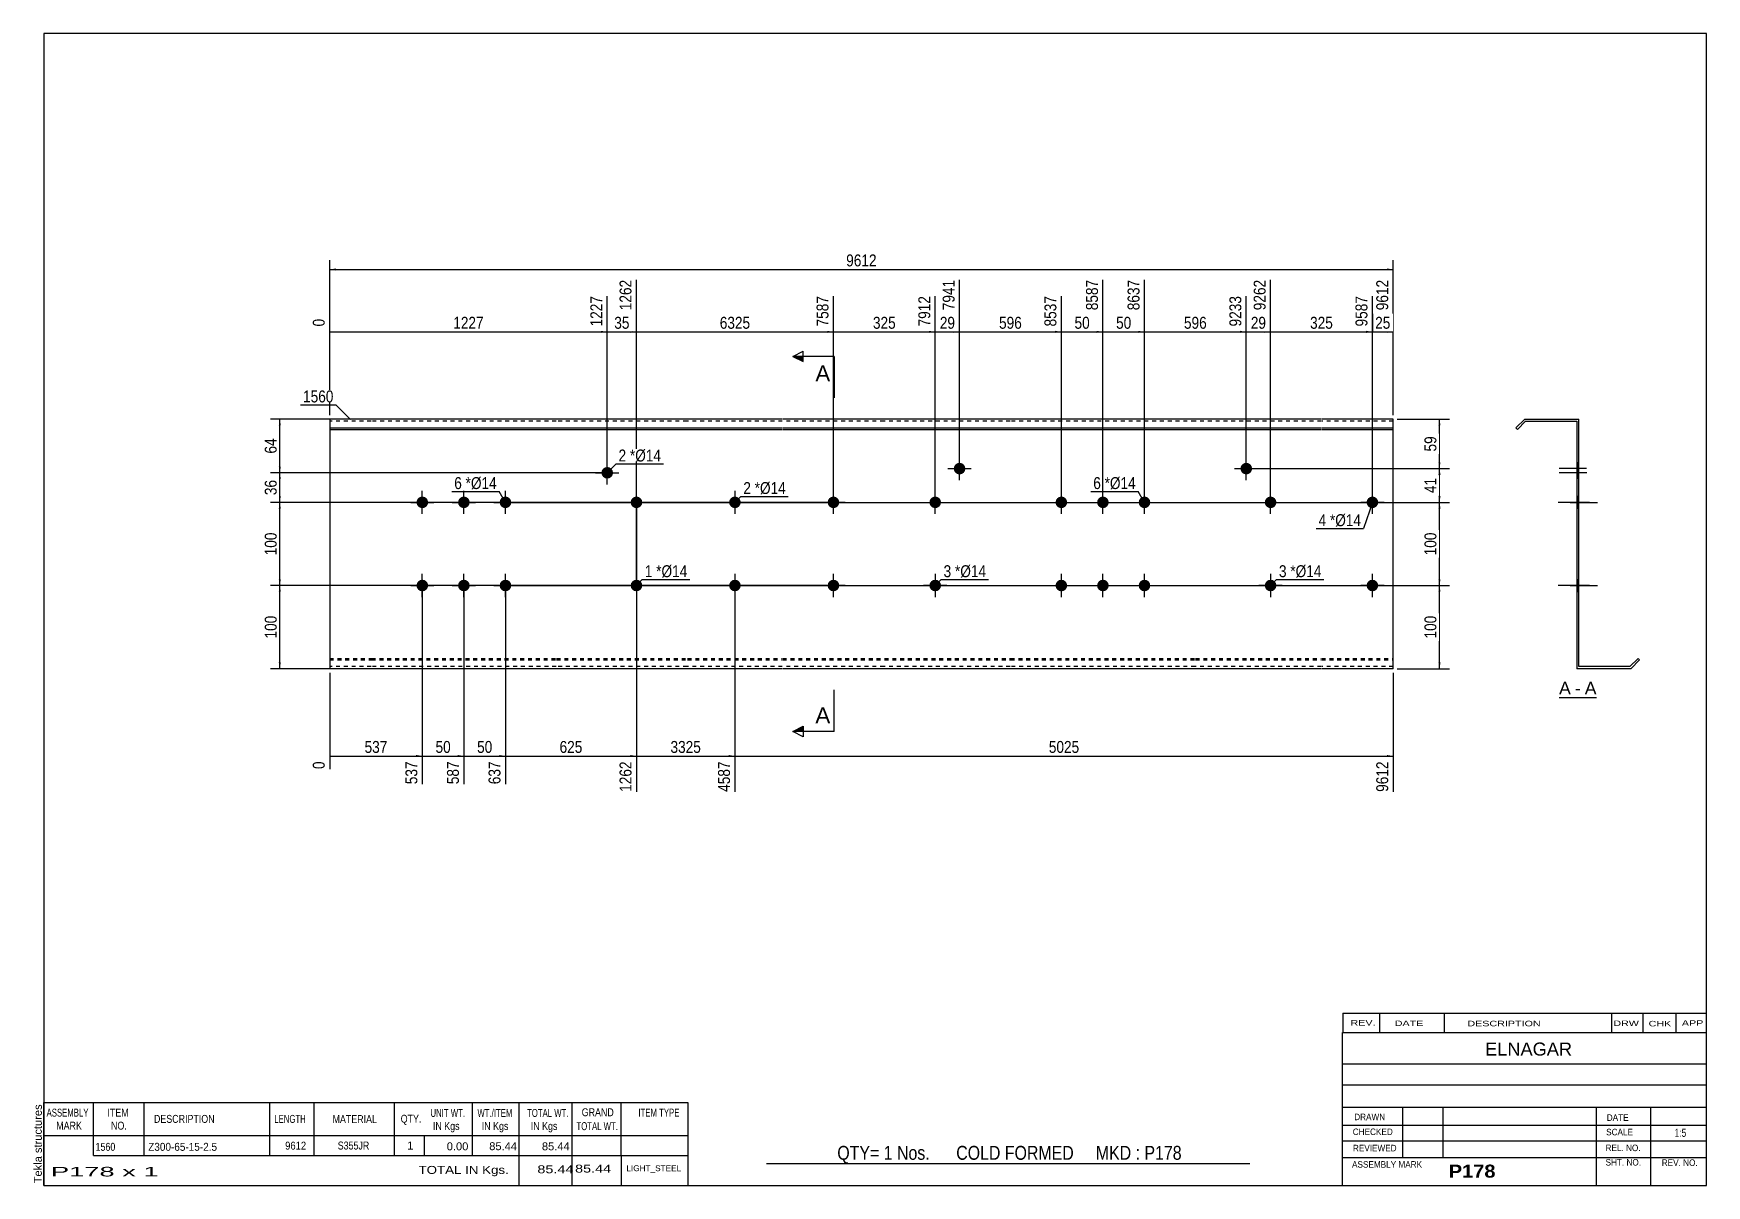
# Model space of a CAD drawing. Header units: millimetres. Extents: x -71 to 331, y -154 to 123.
import ezdxf

# ---------------------------------------------------------------- set-up
doc = ezdxf.new("R2010")
doc.units = ezdxf.units.MM
doc.linetypes.add('DXK_LINE_DOT1', pattern=[1.8814, 0.9407, -0.9407])
doc.styles.add('Arial', font='ARIAL.TTF', dxfattribs={"height": 0.2})
doc.styles.add('Arial Bold', font='ARIALBD.TTF', dxfattribs={"height": 0.2})
doc.styles.add('Arial Narrow', font='ARIALN.TTF', dxfattribs={"height": 0.2})

# ---------------------------------------------------------------- blocks, each defined once
blk = doc.blocks.new('Unknown-627192289-2024')
at = {"color": 5, "linetype": 'Continuous'}
for p, q in [((331.25, 122.75), (-68.75, 122.75)), ((-68.75, 122.75), (-68.75, -154.25)), ((331.25, -154.25), (331.25, 122.75)), ((-68.75, -154.25), (331.25, -154.25))]:
    blk.add_line(p, q, dxfattribs=at)
at = {"color": 174, "linetype": 'Continuous', "style": 'Arial'}
blk.add_text('Tekla structures', height=1.9102, rotation=90, dxfattribs=at).set_placement((-69.25, -153.75))
blk = doc.blocks.new('Unknown-627192289-12 - 1239')
at = {"color": 7, "linetype": 'Continuous'}
blk.add_line((295.76, -36.95), (304.79, -36.95), dxfattribs=at)
at = {"color": 0, "linetype": 'Continuous'}
blk.add_wipeout([(298.6, -36.2), (298.6, -33), (295.76, -33), (295.76, -36.2)], dxfattribs=at)
blk.add_wipeout([(300.98, -36.2), (300.98, -33), (299.56, -33), (299.56, -36.2)], dxfattribs=at)
at = {"color": 96, "linetype": 'Continuous', "style": 'Arial'}
blk.add_text('A', height=3.06, dxfattribs=at).set_placement((295.76, -36.2))
at = {"color": 0, "linetype": 'Continuous'}
blk.add_wipeout([(304.79, -36.2), (304.79, -33), (301.94, -33), (301.94, -36.2)], dxfattribs=at)
at = {"color": 96, "linetype": 'Continuous', "style": 'Arial'}
for s, p in [('-', (299.56, -36.2)), ('A', (301.94, -36.2))]:
    blk.add_text(s, height=3.06, dxfattribs=at).set_placement(p)
blk = doc.blocks.new('Bolt-627192289-1223 - 1203')
at = {"linetype": 'Continuous'}
blk.add_hatch(color=3, dxfattribs=at).paths.add_polyline_path([(219.12, 18.11, -1), (221.92, 18.11, -1)])
at = {"color": 3, "linetype": 'Continuous'}
for p, q in [((220.52, 15.31), (220.52, 20.91)), ((217.72, 18.11), (223.32, 18.11))]:
    blk.add_line(p, q, dxfattribs=at)
blk = doc.blocks.new('Part-627192289-1218 - 1203')
at = {"color": 2, "linetype": 'Continuous'}
for p, q in [((0, 30), (0, -30)), ((10, 30), (0, 30)), ((54.49, 30), (10.1, 30)), ((86, 30), (54.59, 30)), ((108.9, 30), (86.1, 30)), ((133.39, 30), (109, 30)), ((163.73, 30), (133.49, 30)), ((208.22, 30), (163.83, 30)), ((238.56, 30), (208.32, 30)), ((255.86, 30), (238.66, 30)), ((255.86, 27.88), (255.86, 30)), ((0, 27.88), (10, 27.88)), ((0, 27.53), (10, 27.53)), ((10.1, 27.88), (54.49, 27.88)), ((10.1, 27.53), (54.49, 27.53)), ((54.59, 27.88), (86, 27.88)), ((54.59, 27.53), (86, 27.53)), ((86.1, 27.88), (108.9, 27.88)), ((86.1, 27.53), (108.9, 27.53)), ((109, 27.88), (133.39, 27.88)), ((109, 27.53), (133.39, 27.53)), ((133.49, 27.88), (163.73, 27.88)), ((133.49, 27.53), (163.73, 27.53)), ((163.83, 27.88), (208.22, 27.88)), ((163.83, 27.53), (208.22, 27.53)), ((208.32, 27.88), (238.56, 27.88)), ((208.32, 27.53), (238.56, 27.53)), ((238.66, 27.88), (255.86, 27.88)), ((238.66, 27.53), (255.86, 27.53)), ((255.86, -30), (255.86, 27.88)), ((10, -30), (0, -30)), ((54.49, -30), (10.1, -30)), ((86, -30), (54.59, -30)), ((108.9, -30), (86.1, -30)), ((133.39, -30), (109, -30)), ((163.73, -30), (133.49, -30)), ((208.22, -30), (163.83, -30)), ((238.56, -30), (208.32, -30)), ((255.86, -30), (238.66, -30))]:
    blk.add_line(p, q, dxfattribs=at)
at = {"color": 7, "linetype": 'DXK_LINE_DOT1'}
for p, q in [((10, 29.5), (0, 29.5)), ((54.49, 29.5), (10.1, 29.5)), ((86, 29.5), (54.59, 29.5)), ((108.9, 29.5), (86.1, 29.5)), ((133.39, 29.5), (109, 29.5)), ((163.73, 29.5), (133.49, 29.5)), ((208.22, 29.5), (163.83, 29.5)), ((238.56, 29.5), (208.32, 29.5)), ((255.86, 29.5), (238.66, 29.5)), ((0, -27.53), (10, -27.53)), ((0, -27.88), (10, -27.88)), ((10.1, -27.53), (54.49, -27.53)), ((10.1, -27.88), (54.49, -27.88)), ((54.59, -27.53), (86, -27.53)), ((54.59, -27.88), (86, -27.88)), ((86.1, -27.53), (108.9, -27.53)), ((86.1, -27.88), (108.9, -27.88)), ((109, -27.53), (133.39, -27.53)), ((109, -27.88), (133.39, -27.88)), ((133.49, -27.53), (163.73, -27.53)), ((133.49, -27.88), (163.73, -27.88)), ((163.83, -27.53), (208.22, -27.53)), ((163.83, -27.88), (208.22, -27.88)), ((208.32, -27.53), (238.56, -27.53)), ((208.32, -27.88), (238.56, -27.88)), ((238.66, -27.53), (255.86, -27.53)), ((238.66, -27.88), (255.86, -27.88)), ((10, -29.5), (0, -29.5)), ((54.49, -29.5), (10.1, -29.5)), ((86, -29.5), (54.59, -29.5)), ((108.9, -29.5), (86.1, -29.5)), ((133.39, -29.5), (109, -29.5)), ((163.73, -29.5), (133.49, -29.5)), ((208.22, -29.5), (163.83, -29.5)), ((238.56, -29.5), (208.32, -29.5)), ((255.86, -29.5), (238.66, -29.5))]:
    blk.add_line(p, q, dxfattribs=at)
blk = doc.blocks.new('Bolt-627192289-1219 - 1203')
at = {"linetype": 'Continuous'}
for points in [[(20.89, 10, -1), (23.69, 10, -1)], [(30.89, 10, -1), (33.69, 10, -1)], [(40.89, 10, -1), (43.69, 10, -1)], [(20.89, -10, -1), (23.69, -10, -1)], [(30.89, -10, -1), (33.69, -10, -1)], [(40.89, -10, -1), (43.69, -10, -1)]]:
    blk.add_hatch(color=3, dxfattribs=at).paths.add_polyline_path(points)
at = {"color": 3, "linetype": 'Continuous'}
for p, q in [((22.29, 7.2), (22.29, 12.8)), ((32.29, 7.2), (32.29, 12.8)), ((42.29, 7.2), (42.29, 12.8)), ((19.49, 10), (25.09, 10)), ((29.49, 10), (35.09, 10)), ((39.49, 10), (45.09, 10)), ((22.29, -12.8), (22.29, -7.2)), ((32.29, -12.8), (32.29, -7.2)), ((42.29, -12.8), (42.29, -7.2)), ((19.49, -10), (25.09, -10)), ((29.49, -10), (35.09, -10)), ((39.49, -10), (45.09, -10))]:
    blk.add_line(p, q, dxfattribs=at)
blk = doc.blocks.new('Bolt-627192289-1220 - 1203')
at = {"linetype": 'Continuous'}
blk.add_hatch(color=3, dxfattribs=at).paths.add_polyline_path([(65.38, 17.11, -1), (68.18, 17.11, -1)])
at = {"color": 3, "linetype": 'Continuous'}
for p, q in [((63.98, 17.11), (69.58, 17.11)), ((66.78, 14.31), (66.78, 19.91))]:
    blk.add_line(p, q, dxfattribs=at)
blk = doc.blocks.new('Bolt-627192289-1221 - 1203')
at = {"linetype": 'Continuous'}
blk.add_hatch(color=3, dxfattribs=at).paths.add_polyline_path([(147.09, -10, -1), (144.29, -10, -1)])
at = {"color": 3, "linetype": 'Continuous'}
for p, q in [((145.69, -7.2), (145.69, -12.8)), ((148.49, -10), (142.89, -10))]:
    blk.add_line(p, q, dxfattribs=at)
blk = doc.blocks.new('Bolt-627192289-1222 - 1203')
at = {"linetype": 'Continuous'}
for points in [[(174.63, 10, -1), (177.43, 10, -1)], [(184.63, 10, -1), (187.43, 10, -1)], [(194.63, 10, -1), (197.43, 10, -1)], [(174.63, -10, -1), (177.43, -10, -1)], [(184.63, -10, -1), (187.43, -10, -1)], [(194.63, -10, -1), (197.43, -10, -1)]]:
    blk.add_hatch(color=3, dxfattribs=at).paths.add_polyline_path(points)
at = {"color": 3, "linetype": 'Continuous'}
for p, q in [((176.03, 7.2), (176.03, 12.8)), ((186.03, 7.2), (186.03, 12.8)), ((196.03, 7.2), (196.03, 12.8)), ((173.23, 10), (178.83, 10)), ((183.23, 10), (188.83, 10)), ((193.23, 10), (198.83, 10)), ((176.03, -12.8), (176.03, -7.2)), ((186.03, -12.8), (186.03, -7.2)), ((196.03, -12.8), (196.03, -7.2)), ((173.23, -10), (178.83, -10)), ((183.23, -10), (188.83, -10)), ((193.23, -10), (198.83, -10))]:
    blk.add_line(p, q, dxfattribs=at)
blk = doc.blocks.new('Bolt-627192289-1224 - 1203')
at = {"linetype": 'Continuous'}
blk.add_hatch(color=3, dxfattribs=at).paths.add_polyline_path([(144.29, 10, -1), (147.09, 10, -1)])
at = {"color": 3, "linetype": 'Continuous'}
for p, q in [((145.69, 7.2), (145.69, 12.8)), ((142.89, 10), (148.49, 10))]:
    blk.add_line(p, q, dxfattribs=at)
blk = doc.blocks.new('Bolt-627192289-1225 - 1203')
at = {"linetype": 'Continuous'}
for points in [[(98.9, 10, -1), (96.1, 10, -1)], [(98.9, -10, -1), (96.1, -10, -1)]]:
    blk.add_hatch(color=3, dxfattribs=at).paths.add_polyline_path(points)
at = {"color": 3, "linetype": 'Continuous'}
for p, q in [((97.5, 12.8), (97.5, 7.2)), ((100.3, 10), (94.7, 10)), ((97.5, -7.2), (97.5, -12.8)), ((100.3, -10), (94.7, -10))]:
    blk.add_line(p, q, dxfattribs=at)
blk = doc.blocks.new('Bolt-627192289-1226 - 1203')
at = {"linetype": 'Continuous'}
blk.add_hatch(color=3, dxfattribs=at).paths.add_polyline_path([(150.14, 18.11, -1), (152.94, 18.11, -1)])
at = {"color": 3, "linetype": 'Continuous'}
for p, q in [((151.54, 15.31), (151.54, 20.91)), ((148.74, 18.11), (154.34, 18.11))]:
    blk.add_line(p, q, dxfattribs=at)
blk = doc.blocks.new('Bolt-627192289-1227 - 1203')
at = {"linetype": 'Continuous'}
blk.add_hatch(color=3, dxfattribs=at).paths.add_polyline_path([(224.97, 10, -1), (227.77, 10, -1)])
at = {"color": 3, "linetype": 'Continuous'}
for p, q in [((226.37, 7.2), (226.37, 12.8)), ((223.57, 10), (229.17, 10))]:
    blk.add_line(p, q, dxfattribs=at)
blk = doc.blocks.new('Bolt-627192289-1228 - 1203')
at = {"linetype": 'Continuous'}
blk.add_hatch(color=3, dxfattribs=at).paths.add_polyline_path([(227.77, -10, -1), (224.97, -10, -1)])
at = {"color": 3, "linetype": 'Continuous'}
for p, q in [((226.37, -7.2), (226.37, -12.8)), ((229.17, -10), (223.57, -10))]:
    blk.add_line(p, q, dxfattribs=at)
blk = doc.blocks.new('Bolt-627192289-1229 - 1203')
at = {"linetype": 'Continuous'}
for points in [[(119.8, 10, -1), (122.6, 10, -1)], [(249.46, 10, -1), (252.26, 10, -1)]]:
    blk.add_hatch(color=3, dxfattribs=at).paths.add_polyline_path(points)
at = {"color": 3, "linetype": 'Continuous'}
for p, q in [((121.2, 7.2), (121.2, 12.8)), ((250.86, 7.2), (250.86, 12.8)), ((124, 10), (118.4, 10)), ((253.66, 10), (248.06, 10))]:
    blk.add_line(p, q, dxfattribs=at)
blk = doc.blocks.new('Bolt-627192289-1230 - 1203')
at = {"linetype": 'Continuous'}
for points in [[(119.8, -10, -1), (122.6, -10, -1)], [(249.46, -10, -1), (252.26, -10, -1)]]:
    blk.add_hatch(color=3, dxfattribs=at).paths.add_polyline_path(points)
at = {"color": 3, "linetype": 'Continuous'}
for p, q in [((121.2, -12.8), (121.2, -7.2)), ((250.86, -12.8), (250.86, -7.2)), ((124, -10), (118.4, -10)), ((253.66, -10), (248.06, -10))]:
    blk.add_line(p, q, dxfattribs=at)
blk = doc.blocks.new('Bolt-627192289-1231 - 1203')
at = {"linetype": 'Continuous'}
blk.add_hatch(color=3, dxfattribs=at).paths.add_polyline_path([(72.41, 10, -1), (75.21, 10, -1)])
at = {"color": 3, "linetype": 'Continuous'}
for p, q in [((73.81, 7.2), (73.81, 12.8)), ((71.01, 10), (76.61, 10))]:
    blk.add_line(p, q, dxfattribs=at)
blk = doc.blocks.new('Bolt-627192289-1232 - 1203')
at = {"linetype": 'Continuous'}
blk.add_hatch(color=3, dxfattribs=at).paths.add_polyline_path([(75.21, -10, -1), (72.41, -10, -1)])
at = {"color": 3, "linetype": 'Continuous'}
for p, q in [((73.81, -7.2), (73.81, -12.8)), ((76.61, -10), (71.01, -10))]:
    blk.add_line(p, q, dxfattribs=at)
blk = doc.blocks.new('Part-627192289-1241 - 1239')
at = {"color": 2, "linetype": 'Continuous'}
for p, q in [((287.52, 30), (285.4, 27.88)), ((287.73, 29.5), (285.75, 27.53)), ((287.52, 30), (300.52, 30)), ((287.73, 29.5), (300.02, 29.5)), ((300.02, 29.5), (300.02, -30)), ((300.52, -29.5), (300.52, 30)), ((285.4, 27.88), (285.75, 27.53)), ((312.81, -29.5), (314.79, -27.53)), ((313.02, -30), (315.14, -27.88)), ((315.14, -27.88), (314.79, -27.53)), ((313.02, -30), (300.02, -30)), ((312.81, -29.5), (300.52, -29.5))]:
    blk.add_line(p, q, dxfattribs=at)
blk = doc.blocks.new('Bolt-627192289-1242 - 1239')
at = {"linetype": 'Continuous'}
for points in [[(300.02, 11.4), (300.02, 8.6), (300.52, 8.6), (300.52, 11.4)], [(300.02, 11.4), (300.02, 8.6), (300.52, 8.6), (300.52, 11.4)], [(300.02, 11.4), (300.02, 8.6), (300.52, 8.6), (300.52, 11.4)], [(300.02, -8.6), (300.02, -11.4), (300.52, -11.4), (300.52, -8.6)], [(300.02, -8.6), (300.02, -11.4), (300.52, -11.4), (300.52, -8.6)], [(300.02, -8.6), (300.02, -11.4), (300.52, -11.4), (300.52, -8.6)]]:
    blk.add_hatch(color=3, dxfattribs=at).paths.add_polyline_path(points)
at = {"color": 3, "linetype": 'Continuous'}
for p, q in [((303.12, 10), (295.52, 10)), ((303.12, 10), (295.52, 10)), ((303.12, 10), (295.52, 10)), ((300.52, 11.4), (300.02, 11.4)), ((300.52, 11.4), (300.02, 11.4)), ((300.52, 11.4), (300.02, 11.4)), ((300.52, 8.6), (300.02, 8.6)), ((300.52, 8.6), (300.02, 8.6)), ((300.52, 8.6), (300.02, 8.6)), ((303.12, -10), (295.52, -10)), ((303.12, -10), (295.52, -10)), ((303.12, -10), (295.52, -10)), ((300.52, -8.6), (300.02, -8.6)), ((300.52, -8.6), (300.02, -8.6)), ((300.52, -8.6), (300.02, -8.6)), ((300.52, -11.4), (300.02, -11.4)), ((300.52, -11.4), (300.02, -11.4)), ((300.52, -11.4), (300.02, -11.4))]:
    blk.add_line(p, q, dxfattribs=at)
blk = doc.blocks.new('Bolt-627192289-1243 - 1239')
at = {"linetype": 'Continuous'}
blk.add_hatch(color=3, dxfattribs=at).paths.add_polyline_path([(300.02, 18.51), (300.02, 15.71), (300.52, 15.71), (300.52, 18.51)])
at = {"color": 3, "linetype": 'Continuous'}
for p, q in [((302.42, 17.11), (295.82, 17.11)), ((300.52, 18.51), (300.02, 18.51)), ((300.52, 15.71), (300.02, 15.71))]:
    blk.add_line(p, q, dxfattribs=at)
blk = doc.blocks.new('Bolt-627192289-1244 - 1239')
at = {"linetype": 'Continuous'}
blk.add_hatch(color=3, dxfattribs=at).paths.add_polyline_path([(300.52, -11.4), (300.52, -8.6), (300.02, -8.6), (300.02, -11.4)])
at = {"color": 3, "linetype": 'Continuous'}
for p, q in [((300.52, -8.6), (300.02, -8.6)), ((302.12, -10), (300.02, -10)), ((300.52, -11.4), (300.02, -11.4))]:
    blk.add_line(p, q, dxfattribs=at)
blk = doc.blocks.new('Bolt-627192289-1245 - 1239')
at = {"linetype": 'Continuous'}
for points in [[(300.02, 11.4), (300.02, 8.6), (300.52, 8.6), (300.52, 11.4)], [(300.02, 11.4), (300.02, 8.6), (300.52, 8.6), (300.52, 11.4)], [(300.02, 11.4), (300.02, 8.6), (300.52, 8.6), (300.52, 11.4)], [(300.02, -8.6), (300.02, -11.4), (300.52, -11.4), (300.52, -8.6)], [(300.02, -8.6), (300.02, -11.4), (300.52, -11.4), (300.52, -8.6)], [(300.02, -8.6), (300.02, -11.4), (300.52, -11.4), (300.52, -8.6)]]:
    blk.add_hatch(color=3, dxfattribs=at).paths.add_polyline_path(points)
at = {"color": 3, "linetype": 'Continuous'}
for p, q in [((303.12, 10), (295.52, 10)), ((303.12, 10), (295.52, 10)), ((303.12, 10), (295.52, 10)), ((300.52, 11.4), (300.02, 11.4)), ((300.52, 11.4), (300.02, 11.4)), ((300.52, 11.4), (300.02, 11.4)), ((300.52, 8.6), (300.02, 8.6)), ((300.52, 8.6), (300.02, 8.6)), ((300.52, 8.6), (300.02, 8.6)), ((303.12, -10), (295.52, -10)), ((303.12, -10), (295.52, -10)), ((303.12, -10), (295.52, -10)), ((300.52, -8.6), (300.02, -8.6)), ((300.52, -8.6), (300.02, -8.6)), ((300.52, -8.6), (300.02, -8.6)), ((300.52, -11.4), (300.02, -11.4)), ((300.52, -11.4), (300.02, -11.4)), ((300.52, -11.4), (300.02, -11.4))]:
    blk.add_line(p, q, dxfattribs=at)
blk = doc.blocks.new('Bolt-627192289-1246 - 1239')
at = {"linetype": 'Continuous'}
blk.add_hatch(color=3, dxfattribs=at).paths.add_polyline_path([(300.02, 19.51), (300.02, 16.71), (300.52, 16.71), (300.52, 19.51)])
at = {"color": 3, "linetype": 'Continuous'}
for p, q in [((302.37, 18.11), (295.77, 18.11)), ((300.52, 19.51), (300.02, 19.51)), ((300.52, 16.71), (300.02, 16.71))]:
    blk.add_line(p, q, dxfattribs=at)
blk = doc.blocks.new('Bolt-627192289-1247 - 1239')
at = {"linetype": 'Continuous'}
blk.add_hatch(color=3, dxfattribs=at).paths.add_polyline_path([(300.02, 11.4), (300.02, 8.6), (300.52, 8.6), (300.52, 11.4)])
at = {"color": 3, "linetype": 'Continuous'}
for p, q in [((302.37, 10), (295.77, 10)), ((300.52, 11.4), (300.02, 11.4)), ((300.52, 8.6), (300.02, 8.6))]:
    blk.add_line(p, q, dxfattribs=at)
blk = doc.blocks.new('Bolt-627192289-1248 - 1239')
at = {"linetype": 'Continuous'}
for points in [[(300.52, 8.6), (300.52, 11.4), (300.02, 11.4), (300.02, 8.6)], [(300.52, -11.4), (300.52, -8.6), (300.02, -8.6), (300.02, -11.4)]]:
    blk.add_hatch(color=3, dxfattribs=at).paths.add_polyline_path(points)
at = {"color": 3, "linetype": 'Continuous'}
for p, q in [((300.52, 10), (296.02, 10)), ((300.52, 11.4), (300.02, 11.4)), ((300.52, 8.6), (300.02, 8.6)), ((300.52, -10), (296.02, -10)), ((300.52, -8.6), (300.02, -8.6)), ((300.52, -11.4), (300.02, -11.4))]:
    blk.add_line(p, q, dxfattribs=at)
blk = doc.blocks.new('Bolt-627192289-1249 - 1239')
at = {"linetype": 'Continuous'}
blk.add_hatch(color=3, dxfattribs=at).paths.add_polyline_path([(300.02, 19.51), (300.02, 16.71), (300.52, 16.71), (300.52, 19.51)])
at = {"color": 3, "linetype": 'Continuous'}
for p, q in [((302.37, 18.11), (295.77, 18.11)), ((300.52, 19.51), (300.02, 19.51)), ((300.52, 16.71), (300.02, 16.71))]:
    blk.add_line(p, q, dxfattribs=at)
blk = doc.blocks.new('Bolt-627192289-1250 - 1239')
at = {"linetype": 'Continuous'}
blk.add_hatch(color=3, dxfattribs=at).paths.add_polyline_path([(300.02, 11.4), (300.02, 8.6), (300.52, 8.6), (300.52, 11.4)])
at = {"color": 3, "linetype": 'Continuous'}
for p, q in [((302.37, 10), (295.77, 10)), ((300.52, 11.4), (300.02, 11.4)), ((300.52, 8.6), (300.02, 8.6))]:
    blk.add_line(p, q, dxfattribs=at)
blk = doc.blocks.new('Bolt-627192289-1251 - 1239')
at = {"linetype": 'Continuous'}
blk.add_hatch(color=3, dxfattribs=at).paths.add_polyline_path([(300.52, -11.4), (300.52, -8.6), (300.02, -8.6), (300.02, -11.4)])
at = {"color": 3, "linetype": 'Continuous'}
for p, q in [((300.52, -8.6), (300.02, -8.6)), ((302.12, -10), (300.02, -10)), ((300.52, -11.4), (300.02, -11.4))]:
    blk.add_line(p, q, dxfattribs=at)
blk = doc.blocks.new('Bolt-627192289-1252 - 1239')
at = {"linetype": 'Continuous'}
blk.add_hatch(color=3, dxfattribs=at).paths.add_polyline_path([(300.02, 11.4), (300.02, 8.6), (300.52, 8.6), (300.52, 11.4)])
blk.add_hatch(color=3, dxfattribs=at).paths.add_polyline_path([(300.02, 11.4), (300.02, 8.6), (300.52, 8.6), (300.52, 11.4)])
at = {"color": 3, "linetype": 'Continuous'}
for p, q in [((298.42, 10), (305.02, 10)), ((298.42, 10), (305.02, 10)), ((300.02, 11.4), (300.52, 11.4)), ((300.02, 11.4), (300.52, 11.4)), ((300.02, 8.6), (300.52, 8.6)), ((300.02, 8.6), (300.52, 8.6))]:
    blk.add_line(p, q, dxfattribs=at)
blk = doc.blocks.new('Bolt-627192289-1253 - 1239')
at = {"linetype": 'Continuous'}
blk.add_hatch(color=3, dxfattribs=at).paths.add_polyline_path([(300.02, -8.6), (300.02, -11.4), (300.52, -11.4), (300.52, -8.6)])
blk.add_hatch(color=3, dxfattribs=at).paths.add_polyline_path([(300.02, -8.6), (300.02, -11.4), (300.52, -11.4), (300.52, -8.6)])
at = {"color": 3, "linetype": 'Continuous'}
for p, q in [((298.42, -10), (305.02, -10)), ((298.42, -10), (305.02, -10)), ((300.02, -8.6), (300.52, -8.6)), ((300.02, -8.6), (300.52, -8.6)), ((300.02, -11.4), (300.52, -11.4)), ((300.02, -11.4), (300.52, -11.4))]:
    blk.add_line(p, q, dxfattribs=at)
blk = doc.blocks.new('Bolt-627192289-1254 - 1239')
at = {"linetype": 'Continuous'}
blk.add_hatch(color=3, dxfattribs=at).paths.add_polyline_path([(300.02, 11.4), (300.02, 8.6), (300.52, 8.6), (300.52, 11.4)])
at = {"color": 3, "linetype": 'Continuous'}
for p, q in [((302.42, 10), (295.82, 10)), ((300.52, 11.4), (300.02, 11.4)), ((300.52, 8.6), (300.02, 8.6))]:
    blk.add_line(p, q, dxfattribs=at)
blk = doc.blocks.new('Bolt-627192289-1255 - 1239')
at = {"linetype": 'Continuous'}
blk.add_hatch(color=3, dxfattribs=at).paths.add_polyline_path([(300.52, -11.4), (300.52, -8.6), (300.02, -8.6), (300.02, -11.4)])
at = {"color": 3, "linetype": 'Continuous'}
for p, q in [((300.52, -8.6), (300.02, -8.6)), ((302.12, -10), (300.02, -10)), ((300.52, -11.4), (300.02, -11.4))]:
    blk.add_line(p, q, dxfattribs=at)
blk = doc.blocks.new('StraightDimension-627192289-1328 - 1203')
at = {"linetype": 'Continuous'}
blk.add_hatch(color=7, dxfattribs=at).paths.add_polyline_path([(96, -50.75), (97.5, -51), (96, -51.25)])
at = {"color": 7, "linetype": 'Continuous'}
for p, q in [((73.81, 9), (73.81, -59.61)), ((97.5, -11), (97.5, -59.61)), ((73.81, -51), (97.5, -51))]:
    blk.add_line(p, q, dxfattribs=at)
at = {"color": 0}
blk.add_wipeout([(89.91, -50.85), (89.91, -46.65), (81.4, -46.65), (81.4, -50.85)], dxfattribs=at)
at = {"color": 0, "linetype": 'Continuous'}
blk.add_wipeout([(96.9, -51.7), (92.7, -51.7), (92.7, -60.21), (96.9, -60.21)], dxfattribs=at)
at = {"color": 3, "style": 'Arial Narrow'}
blk.add_text('3325', height=2.863, dxfattribs=at).set_placement((82, -50.25))
at = {"color": 3, "linetype": 'Continuous', "style": 'Arial Narrow'}
blk.add_text('4587', height=2.863, rotation=90.0002, dxfattribs=at).set_placement((96.3, -59.61))
blk = doc.blocks.new('StraightDimension-627192289-1279 - 1203')
at = {"linetype": 'Continuous'}
blk.add_hatch(color=7, dxfattribs=at).paths.add_polyline_path([(119.7, 51.25), (121.2, 51), (119.7, 50.75)])
at = {"color": 7, "linetype": 'Continuous'}
for p, q in [((73.81, -9), (73.81, 63.51)), ((121.2, 11), (121.2, 59.61)), ((73.81, 51), (121.2, 51))]:
    blk.add_line(p, q, dxfattribs=at)
at = {"color": 0, "linetype": 'Continuous'}
blk.add_wipeout([(120.6, 60.21), (116.4, 60.21), (116.4, 51.7), (120.6, 51.7)], dxfattribs=at)
at = {"color": 0}
blk.add_wipeout([(101.76, 51.15), (101.76, 55.35), (93.25, 55.35), (93.25, 51.15)], dxfattribs=at)
at = {"color": 3, "linetype": 'Continuous', "style": 'Arial Narrow'}
blk.add_text('7587', height=2.863, rotation=90.0002, dxfattribs=at).set_placement((120, 52.3))
at = {"color": 3, "style": 'Arial Narrow'}
blk.add_text('6325', height=2.863, dxfattribs=at).set_placement((93.85, 51.75))
blk = doc.blocks.new('StraightDimension-627192289-1353 - 1203')
at = {"linetype": 'Continuous'}
for points in [[(266.75, 8.5), (267, 10), (267.25, 8.5)], [(267.25, -8.5), (267, -10), (266.75, -8.5)]]:
    blk.add_hatch(color=7, dxfattribs=at).paths.add_polyline_path(points)
at = {"color": 7, "linetype": 'Continuous'}
for p, q in [((43.29, 10), (269.4, 10)), ((267, -10), (267, 10)), ((43.29, -10), (269.4, -10))]:
    blk.add_line(p, q, dxfattribs=at)
at = {"color": 0}
blk.add_wipeout([(266.85, 3.34), (262.65, 3.34), (262.65, -3.34), (266.85, -3.34)], dxfattribs=at)
at = {"color": 3, "style": 'Arial Narrow'}
blk.add_text('100', height=2.863, rotation=90.0002, dxfattribs=at).set_placement((266.25, -2.74))
blk = doc.blocks.new('StraightDimension-627192289-1280 - 1203')
at = {"linetype": 'Continuous'}
blk.add_hatch(color=7, dxfattribs=at).paths.add_polyline_path([(72.31, 51.25), (73.81, 51), (72.31, 50.75)])
at = {"color": 7, "linetype": 'Continuous'}
for p, q in [((73.81, -9), (73.81, 63.51)), ((66.78, 18.11), (66.78, 59.61)), ((66.78, 51), (73.81, 51))]:
    blk.add_line(p, q, dxfattribs=at)
at = {"color": 0}
blk.add_wipeout([(72.72, 51.15), (72.72, 55.35), (67.87, 55.35), (67.87, 51.15)], dxfattribs=at)
at = {"color": 0, "linetype": 'Continuous'}
blk.add_wipeout([(73.21, 64.11), (69.01, 64.11), (69.01, 55.6), (73.21, 55.6)], dxfattribs=at)
at = {"color": 3, "linetype": 'Continuous', "style": 'Arial Narrow'}
blk.add_text('1262', height=2.863, rotation=90.0002, dxfattribs=at).set_placement((72.61, 56.2))
at = {"color": 3, "style": 'Arial Narrow'}
blk.add_text('35', height=2.863, dxfattribs=at).set_placement((68.47, 51.75))
blk = doc.blocks.new('StraightDimension-627192289-1354 - 1203')
at = {"linetype": 'Continuous'}
for points in [[(266.75, -11.5), (267, -10), (267.25, -11.5)], [(267.25, -28.5), (267, -30), (266.75, -28.5)]]:
    blk.add_hatch(color=7, dxfattribs=at).paths.add_polyline_path(points)
at = {"color": 7, "linetype": 'Continuous'}
for p, q in [((43.29, -10), (269.4, -10)), ((267, -30), (267, -10)), ((256.86, -30), (269.4, -30))]:
    blk.add_line(p, q, dxfattribs=at)
at = {"color": 0}
blk.add_wipeout([(266.85, -16.66), (262.65, -16.66), (262.65, -23.34), (266.85, -23.34)], dxfattribs=at)
at = {"color": 3, "style": 'Arial Narrow'}
blk.add_text('100', height=2.863, rotation=90.0002, dxfattribs=at).set_placement((266.25, -22.74))
blk = doc.blocks.new('StraightDimension-627192289-1395 - 1203')
at = {"linetype": 'Continuous'}
for points in [[(1.5, 65.75), (0, 66), (1.5, 66.25)], [(254.36, 66.25), (255.86, 66), (254.36, 65.75)]]:
    blk.add_hatch(color=7, dxfattribs=at).paths.add_polyline_path(points)
at = {"color": 7, "linetype": 'Continuous'}
for p, q in [((0, 31), (0, 68.25)), ((0, 66), (255.86, 66)), ((255.86, 31), (255.86, 68.25))]:
    blk.add_line(p, q, dxfattribs=at)
at = {"color": 0}
blk.add_wipeout([(132.19, 66.15), (132.19, 70.35), (123.67, 70.35), (123.67, 66.15)], dxfattribs=at)
at = {"color": 3, "style": 'Arial Narrow'}
blk.add_text('9612', height=2.863, dxfattribs=at).set_placement((124.27, 66.75))
blk = doc.blocks.new('StraightDimension-627192289-1331 - 1203')
at = {"linetype": 'Continuous'}
blk.add_hatch(color=7, dxfattribs=at).paths.add_polyline_path([(30.79, -50.75), (32.29, -51), (30.79, -51.25)])
at = {"color": 7, "linetype": 'Continuous'}
for p, q in [((22.29, -11), (22.29, -57.78)), ((32.29, -11), (32.29, -57.78)), ((22.29, -51), (32.29, -51))]:
    blk.add_line(p, q, dxfattribs=at)
at = {"color": 0}
blk.add_wipeout([(29.72, -50.85), (29.72, -46.65), (24.87, -46.65), (24.87, -50.85)], dxfattribs=at)
at = {"color": 0, "linetype": 'Continuous'}
blk.add_wipeout([(31.69, -51.7), (27.49, -51.7), (27.49, -58.38), (31.69, -58.38)], dxfattribs=at)
at = {"color": 3, "style": 'Arial Narrow'}
blk.add_text('50', height=2.863, dxfattribs=at).set_placement((25.47, -50.25))
at = {"color": 3, "linetype": 'Continuous', "style": 'Arial Narrow'}
blk.add_text('587', height=2.863, rotation=90.0002, dxfattribs=at).set_placement((31.09, -57.78))
blk = doc.blocks.new('StraightDimension-627192289-1277 - 1203')
at = {"linetype": 'Continuous'}
blk.add_hatch(color=7, dxfattribs=at).paths.add_polyline_path([(150.04, 51.25), (151.54, 51), (150.04, 50.75)])
at = {"color": 7, "linetype": 'Continuous'}
for p, q in [((151.54, 19.11), (151.54, 63.51)), ((145.69, 11), (145.69, 59.61)), ((145.69, 51), (151.54, 51))]:
    blk.add_line(p, q, dxfattribs=at)
at = {"color": 0}
blk.add_wipeout([(151.04, 51.15), (151.04, 55.35), (146.19, 55.35), (146.19, 51.15)], dxfattribs=at)
at = {"color": 0, "linetype": 'Continuous'}
blk.add_wipeout([(150.94, 64.11), (146.74, 64.11), (146.74, 55.6), (150.94, 55.6)], dxfattribs=at)
at = {"color": 3, "linetype": 'Continuous', "style": 'Arial Narrow'}
blk.add_text('7941', height=2.863, rotation=90.0002, dxfattribs=at).set_placement((150.34, 56.2))
at = {"color": 3, "style": 'Arial Narrow'}
blk.add_text('29', height=2.863, dxfattribs=at).set_placement((146.79, 51.75))
blk = doc.blocks.new('StraightDimension-627192289-1281 - 1203')
at = {"linetype": 'Continuous'}
blk.add_hatch(color=7, dxfattribs=at).paths.add_polyline_path([(65.28, 51.25), (66.78, 51), (65.28, 50.75)])
at = {"color": 7, "linetype": 'Continuous'}
for p, q in [((66.78, 18.11), (66.78, 59.61)), ((0, 31), (0, 54.13)), ((0, 51), (66.78, 51))]:
    blk.add_line(p, q, dxfattribs=at)
at = {"color": 0, "linetype": 'Continuous'}
for points in [[(66.18, 60.21), (61.98, 60.21), (61.98, 51.7), (66.18, 51.7)], [(-0.6, 54.73), (-4.8, 54.73), (-4.8, 51.7), (-0.6, 51.7)]]:
    blk.add_wipeout(points, dxfattribs=at)
at = {"color": 0}
blk.add_wipeout([(37.65, 51.15), (37.65, 55.35), (29.13, 55.35), (29.13, 51.15)], dxfattribs=at)
at = {"color": 3, "linetype": 'Continuous', "style": 'Arial Narrow'}
for s, height, p in [('1227', 2.863, (65.58, 52.3)), ('0', 2.86, (-1.2, 52.3))]:
    blk.add_text(s, height=height, rotation=90.0002, dxfattribs=at).set_placement(p)
at = {"color": 3, "style": 'Arial Narrow'}
blk.add_text('1227', height=2.863, dxfattribs=at).set_placement((29.73, 51.75))
blk = doc.blocks.new('StraightDimension-627192289-1274 - 1203')
at = {"linetype": 'Continuous'}
blk.add_hatch(color=7, dxfattribs=at).paths.add_polyline_path([(194.53, 51.25), (196.03, 51), (194.53, 50.75)])
at = {"color": 7, "linetype": 'Continuous'}
for p, q in [((186.03, 11), (186.03, 63.51)), ((196.03, 11), (196.03, 63.51)), ((186.03, 51), (196.03, 51))]:
    blk.add_line(p, q, dxfattribs=at)
at = {"color": 0}
blk.add_wipeout([(193.46, 51.15), (193.46, 55.35), (188.6, 55.35), (188.6, 51.15)], dxfattribs=at)
at = {"color": 0, "linetype": 'Continuous'}
blk.add_wipeout([(195.43, 64.11), (191.23, 64.11), (191.23, 55.6), (195.43, 55.6)], dxfattribs=at)
at = {"color": 3, "linetype": 'Continuous', "style": 'Arial Narrow'}
blk.add_text('8637', height=2.863, rotation=90.0002, dxfattribs=at).set_placement((194.83, 56.2))
at = {"color": 3, "style": 'Arial Narrow'}
blk.add_text('50', height=2.863, dxfattribs=at).set_placement((189.2, 51.75))
blk = doc.blocks.new('StraightDimension-627192289-1351 - 1203')
at = {"linetype": 'Continuous'}
for points in [[(266.75, 28.5), (267, 30), (267.25, 28.5)], [(267.25, 19.61), (267, 18.11), (266.75, 19.61)]]:
    blk.add_hatch(color=7, dxfattribs=at).paths.add_polyline_path(points)
at = {"color": 7, "linetype": 'Continuous'}
for p, q in [((256.86, 30), (269.4, 30)), ((267, 18.11), (267, 30)), ((221.52, 18.11), (269.4, 18.11))]:
    blk.add_line(p, q, dxfattribs=at)
at = {"color": 0}
blk.add_wipeout([(266.85, 26.48), (262.65, 26.48), (262.65, 21.63), (266.85, 21.63)], dxfattribs=at)
at = {"color": 3, "style": 'Arial Narrow'}
blk.add_text('59', height=2.863, rotation=90.0002, dxfattribs=at).set_placement((266.25, 22.23))
blk = doc.blocks.new('StraightDimension-627192289-1272 - 1203')
at = {"linetype": 'Continuous'}
blk.add_hatch(color=7, dxfattribs=at).paths.add_polyline_path([(224.87, 51.25), (226.37, 51), (224.87, 50.75)])
at = {"color": 7, "linetype": 'Continuous'}
for p, q in [((226.37, 11), (226.37, 63.51)), ((220.52, 19.11), (220.52, 59.61)), ((220.52, 51), (226.37, 51))]:
    blk.add_line(p, q, dxfattribs=at)
at = {"color": 0}
blk.add_wipeout([(225.87, 51.15), (225.87, 55.35), (221.01, 55.35), (221.01, 51.15)], dxfattribs=at)
at = {"color": 0, "linetype": 'Continuous'}
blk.add_wipeout([(225.77, 64.11), (221.57, 64.11), (221.57, 55.6), (225.77, 55.6)], dxfattribs=at)
at = {"color": 3, "linetype": 'Continuous', "style": 'Arial Narrow'}
blk.add_text('9262', height=2.863, rotation=90.0002, dxfattribs=at).set_placement((225.17, 56.2))
at = {"color": 3, "style": 'Arial Narrow'}
blk.add_text('29', height=2.863, dxfattribs=at).set_placement((221.61, 51.75))
blk = doc.blocks.new('StraightDimension-627192289-1270 - 1203')
at = {"linetype": 'Continuous'}
blk.add_hatch(color=7, dxfattribs=at).paths.add_polyline_path([(254.36, 51.25), (255.86, 51), (254.36, 50.75)])
at = {"color": 7, "linetype": 'Continuous'}
for p, q in [((255.86, 31), (255.86, 63.51)), ((250.86, 11), (250.86, 59.61)), ((250.86, 51), (255.86, 51))]:
    blk.add_line(p, q, dxfattribs=at)
at = {"color": 0}
blk.add_wipeout([(255.79, 51.15), (255.79, 55.35), (250.93, 55.35), (250.93, 51.15)], dxfattribs=at)
at = {"color": 0, "linetype": 'Continuous'}
blk.add_wipeout([(255.26, 64.11), (251.06, 64.11), (251.06, 55.6), (255.26, 55.6)], dxfattribs=at)
at = {"color": 3, "linetype": 'Continuous', "style": 'Arial Narrow'}
blk.add_text('9612', height=2.863, rotation=90.0002, dxfattribs=at).set_placement((254.66, 56.2))
at = {"color": 3, "style": 'Arial Narrow'}
blk.add_text('25', height=2.863, dxfattribs=at).set_placement((251.53, 51.75))
blk = doc.blocks.new('StraightDimension-627192289-1271 - 1203')
at = {"linetype": 'Continuous'}
blk.add_hatch(color=7, dxfattribs=at).paths.add_polyline_path([(249.36, 51.25), (250.86, 51), (249.36, 50.75)])
at = {"color": 7, "linetype": 'Continuous'}
for p, q in [((226.37, 11), (226.37, 63.51)), ((250.86, 11), (250.86, 59.61)), ((226.37, 51), (250.86, 51))]:
    blk.add_line(p, q, dxfattribs=at)
at = {"color": 0, "linetype": 'Continuous'}
blk.add_wipeout([(250.26, 60.21), (246.06, 60.21), (246.06, 51.7), (250.26, 51.7)], dxfattribs=at)
at = {"color": 0}
blk.add_wipeout([(241.96, 51.15), (241.96, 55.35), (235.27, 55.35), (235.27, 51.15)], dxfattribs=at)
at = {"color": 3, "linetype": 'Continuous', "style": 'Arial Narrow'}
blk.add_text('9587', height=2.863, rotation=90.0002, dxfattribs=at).set_placement((249.66, 52.3))
at = {"color": 3, "style": 'Arial Narrow'}
blk.add_text('325', height=2.863, dxfattribs=at).set_placement((235.87, 51.75))
blk = doc.blocks.new('StraightDimension-627192289-1330 - 1203')
at = {"linetype": 'Continuous'}
blk.add_hatch(color=7, dxfattribs=at).paths.add_polyline_path([(40.79, -50.75), (42.29, -51), (40.79, -51.25)])
at = {"color": 7, "linetype": 'Continuous'}
for p, q in [((32.29, -11), (32.29, -57.78)), ((42.29, -11), (42.29, -57.78)), ((32.29, -51), (42.29, -51))]:
    blk.add_line(p, q, dxfattribs=at)
at = {"color": 0}
blk.add_wipeout([(39.72, -50.85), (39.72, -46.65), (34.87, -46.65), (34.87, -50.85)], dxfattribs=at)
at = {"color": 0, "linetype": 'Continuous'}
blk.add_wipeout([(41.69, -51.7), (37.49, -51.7), (37.49, -58.38), (41.69, -58.38)], dxfattribs=at)
at = {"color": 3, "style": 'Arial Narrow'}
blk.add_text('50', height=2.863, dxfattribs=at).set_placement((35.47, -50.25))
at = {"color": 3, "linetype": 'Continuous', "style": 'Arial Narrow'}
blk.add_text('637', height=2.863, rotation=90.0002, dxfattribs=at).set_placement((41.09, -57.78))
blk = doc.blocks.new('StraightDimension-627192289-1273 - 1203')
at = {"linetype": 'Continuous'}
blk.add_hatch(color=7, dxfattribs=at).paths.add_polyline_path([(219.02, 51.25), (220.52, 51), (219.02, 50.75)])
at = {"color": 7, "linetype": 'Continuous'}
for p, q in [((196.03, 11), (196.03, 63.51)), ((220.52, 19.11), (220.52, 59.61)), ((196.03, 51), (220.52, 51))]:
    blk.add_line(p, q, dxfattribs=at)
at = {"color": 0, "linetype": 'Continuous'}
blk.add_wipeout([(219.92, 60.21), (215.72, 60.21), (215.72, 51.7), (219.92, 51.7)], dxfattribs=at)
at = {"color": 0}
blk.add_wipeout([(211.61, 51.15), (211.61, 55.35), (204.93, 55.35), (204.93, 51.15)], dxfattribs=at)
at = {"color": 3, "linetype": 'Continuous', "style": 'Arial Narrow'}
blk.add_text('9233', height=2.863, rotation=90.0002, dxfattribs=at).set_placement((219.32, 52.3))
at = {"color": 3, "style": 'Arial Narrow'}
blk.add_text('596', height=2.863, dxfattribs=at).set_placement((205.53, 51.75))
blk = doc.blocks.new('StraightDimension-627192289-1275 - 1203')
at = {"linetype": 'Continuous'}
blk.add_hatch(color=7, dxfattribs=at).paths.add_polyline_path([(184.53, 51.25), (186.03, 51), (184.53, 50.75)])
at = {"color": 7, "linetype": 'Continuous'}
for p, q in [((186.03, 11), (186.03, 63.51)), ((176.03, 11), (176.03, 59.61)), ((176.03, 51), (186.03, 51))]:
    blk.add_line(p, q, dxfattribs=at)
at = {"color": 0}
blk.add_wipeout([(183.46, 51.15), (183.46, 55.35), (178.6, 55.35), (178.6, 51.15)], dxfattribs=at)
at = {"color": 0, "linetype": 'Continuous'}
blk.add_wipeout([(185.43, 64.11), (181.23, 64.11), (181.23, 55.6), (185.43, 55.6)], dxfattribs=at)
at = {"color": 3, "linetype": 'Continuous', "style": 'Arial Narrow'}
blk.add_text('8587', height=2.863, rotation=90.0002, dxfattribs=at).set_placement((184.83, 56.2))
at = {"color": 3, "style": 'Arial Narrow'}
blk.add_text('50', height=2.863, dxfattribs=at).set_placement((179.2, 51.75))
blk = doc.blocks.new('StraightDimension-627192289-1276 - 1203')
at = {"linetype": 'Continuous'}
blk.add_hatch(color=7, dxfattribs=at).paths.add_polyline_path([(174.53, 51.25), (176.03, 51), (174.53, 50.75)])
at = {"color": 7, "linetype": 'Continuous'}
for p, q in [((151.54, 19.11), (151.54, 63.51)), ((176.03, 11), (176.03, 59.61)), ((151.54, 51), (176.03, 51))]:
    blk.add_line(p, q, dxfattribs=at)
at = {"color": 0, "linetype": 'Continuous'}
blk.add_wipeout([(175.43, 60.21), (171.23, 60.21), (171.23, 51.7), (175.43, 51.7)], dxfattribs=at)
at = {"color": 0}
blk.add_wipeout([(167.13, 51.15), (167.13, 55.35), (160.44, 55.35), (160.44, 51.15)], dxfattribs=at)
at = {"color": 3, "linetype": 'Continuous', "style": 'Arial Narrow'}
blk.add_text('8537', height=2.863, rotation=90.0002, dxfattribs=at).set_placement((174.83, 52.3))
at = {"color": 3, "style": 'Arial Narrow'}
blk.add_text('596', height=2.863, dxfattribs=at).set_placement((161.04, 51.75))
blk = doc.blocks.new('StraightDimension-627192289-1278 - 1203')
at = {"linetype": 'Continuous'}
blk.add_hatch(color=7, dxfattribs=at).paths.add_polyline_path([(144.19, 51.25), (145.69, 51), (144.19, 50.75)])
at = {"color": 7, "linetype": 'Continuous'}
for p, q in [((121.2, 11), (121.2, 59.61)), ((145.69, 11), (145.69, 59.61)), ((121.2, 51), (145.69, 51))]:
    blk.add_line(p, q, dxfattribs=at)
at = {"color": 0, "linetype": 'Continuous'}
blk.add_wipeout([(145.09, 60.21), (140.89, 60.21), (140.89, 51.7), (145.09, 51.7)], dxfattribs=at)
at = {"color": 0}
blk.add_wipeout([(136.78, 51.15), (136.78, 55.35), (130.1, 55.35), (130.1, 51.15)], dxfattribs=at)
at = {"color": 3, "linetype": 'Continuous', "style": 'Arial Narrow'}
blk.add_text('7912', height=2.863, rotation=90.0002, dxfattribs=at).set_placement((144.49, 52.3))
at = {"color": 3, "style": 'Arial Narrow'}
blk.add_text('325', height=2.863, dxfattribs=at).set_placement((130.7, 51.75))
blk = doc.blocks.new('StraightDimension-627192289-1327 - 1203')
at = {"linetype": 'Continuous'}
blk.add_hatch(color=7, dxfattribs=at).paths.add_polyline_path([(254.36, -50.75), (255.86, -51), (254.36, -51.25)])
at = {"color": 7, "linetype": 'Continuous'}
for p, q in [((97.5, -11), (97.5, -59.61)), ((255.86, -31), (255.86, -59.61)), ((97.5, -51), (255.86, -51))]:
    blk.add_line(p, q, dxfattribs=at)
at = {"color": 0}
blk.add_wipeout([(180.94, -50.85), (180.94, -46.65), (172.42, -46.65), (172.42, -50.85)], dxfattribs=at)
at = {"color": 0, "linetype": 'Continuous'}
blk.add_wipeout([(255.26, -51.7), (251.06, -51.7), (251.06, -60.21), (255.26, -60.21)], dxfattribs=at)
at = {"color": 3, "style": 'Arial Narrow'}
blk.add_text('5025', height=2.863, dxfattribs=at).set_placement((173.02, -50.25))
at = {"color": 3, "linetype": 'Continuous', "style": 'Arial Narrow'}
blk.add_text('9612', height=2.863, rotation=90.0002, dxfattribs=at).set_placement((254.66, -59.61))
blk = doc.blocks.new('StraightDimension-627192289-1329 - 1203')
at = {"linetype": 'Continuous'}
blk.add_hatch(color=7, dxfattribs=at).paths.add_polyline_path([(72.31, -50.75), (73.81, -51), (72.31, -51.25)])
at = {"color": 7, "linetype": 'Continuous'}
for p, q in [((73.81, 9), (73.81, -59.61)), ((42.29, -11), (42.29, -57.78)), ((42.29, -51), (73.81, -51))]:
    blk.add_line(p, q, dxfattribs=at)
at = {"color": 0}
blk.add_wipeout([(61.39, -50.85), (61.39, -46.65), (54.71, -46.65), (54.71, -50.85)], dxfattribs=at)
at = {"color": 0, "linetype": 'Continuous'}
blk.add_wipeout([(73.21, -51.7), (69.01, -51.7), (69.01, -60.21), (73.21, -60.21)], dxfattribs=at)
at = {"color": 3, "style": 'Arial Narrow'}
blk.add_text('625', height=2.863, dxfattribs=at).set_placement((55.31, -50.25))
at = {"color": 3, "linetype": 'Continuous', "style": 'Arial Narrow'}
blk.add_text('1262', height=2.863, rotation=90.0002, dxfattribs=at).set_placement((72.61, -59.61))
blk = doc.blocks.new('StraightDimension-627192289-1332 - 1203')
at = {"linetype": 'Continuous'}
blk.add_hatch(color=7, dxfattribs=at).paths.add_polyline_path([(20.79, -50.75), (22.29, -51), (20.79, -51.25)])
at = {"color": 7, "linetype": 'Continuous'}
for p, q in [((22.29, -11), (22.29, -57.78)), ((0, -31), (0, -54.13)), ((0, -51), (22.29, -51))]:
    blk.add_line(p, q, dxfattribs=at)
at = {"color": 0}
blk.add_wipeout([(14.49, -50.85), (14.49, -46.65), (7.8, -46.65), (7.8, -50.85)], dxfattribs=at)
at = {"color": 0, "linetype": 'Continuous'}
for points in [[(-0.6, -51.7), (-4.8, -51.7), (-4.8, -54.73), (-0.6, -54.73)], [(21.69, -51.7), (17.49, -51.7), (17.49, -58.38), (21.69, -58.38)]]:
    blk.add_wipeout(points, dxfattribs=at)
at = {"color": 3, "style": 'Arial Narrow'}
blk.add_text('537', height=2.863, dxfattribs=at).set_placement((8.4, -50.25))
at = {"color": 3, "linetype": 'Continuous', "style": 'Arial Narrow'}
for s, height, p in [('0', 2.86, (-1.2, -54.13)), ('537', 2.863, (21.09, -57.78))]:
    blk.add_text(s, height=height, rotation=90.0002, dxfattribs=at).set_placement(p)
blk = doc.blocks.new('StraightDimension-627192289-1352 - 1203')
at = {"linetype": 'Continuous'}
for points in [[(266.75, 16.61), (267, 18.11), (267.25, 16.61)], [(267.25, 11.5), (267, 10), (266.75, 11.5)]]:
    blk.add_hatch(color=7, dxfattribs=at).paths.add_polyline_path(points)
at = {"color": 7, "linetype": 'Continuous'}
for p, q in [((221.52, 18.11), (269.4, 18.11)), ((267, 10), (267, 18.11)), ((43.29, 10), (269.4, 10))]:
    blk.add_line(p, q, dxfattribs=at)
at = {"color": 0}
blk.add_wipeout([(266.85, 16.48), (262.65, 16.48), (262.65, 11.63), (266.85, 11.63)], dxfattribs=at)
at = {"color": 3, "style": 'Arial Narrow'}
blk.add_text('41', height=2.863, rotation=90.0002, dxfattribs=at).set_placement((266.25, 12.23))
blk = doc.blocks.new('StraightDimension-627192289-1371 - 1203')
at = {"linetype": 'Continuous'}
for points in [[(-12.25, 28.5), (-12, 30), (-11.75, 28.5)], [(-11.75, 18.61), (-12, 17.11), (-12.25, 18.61)]]:
    blk.add_hatch(color=7, dxfattribs=at).paths.add_polyline_path(points)
at = {"color": 7, "linetype": 'Continuous'}
for p, q in [((21.29, 30), (-14.25, 30)), ((-12, 17.11), (-12, 30)), ((65.78, 17.11), (-14.25, 17.11))]:
    blk.add_line(p, q, dxfattribs=at)
at = {"color": 0}
blk.add_wipeout([(-12.15, 25.98), (-16.35, 25.98), (-16.35, 21.13), (-12.15, 21.13)], dxfattribs=at)
at = {"color": 3, "style": 'Arial Narrow'}
blk.add_text('64', height=2.863, rotation=90.0002, dxfattribs=at).set_placement((-12.75, 21.73))
blk = doc.blocks.new('StraightDimension-627192289-1372 - 1203')
at = {"linetype": 'Continuous'}
for points in [[(-12.25, 15.61), (-12, 17.11), (-11.75, 15.61)], [(-11.75, 11.5), (-12, 10), (-12.25, 11.5)]]:
    blk.add_hatch(color=7, dxfattribs=at).paths.add_polyline_path(points)
at = {"color": 7, "linetype": 'Continuous'}
for p, q in [((65.78, 17.11), (-14.25, 17.11)), ((-12, 10), (-12, 17.11)), ((120.2, 10), (-14.25, 10))]:
    blk.add_line(p, q, dxfattribs=at)
at = {"color": 0}
blk.add_wipeout([(-12.15, 15.98), (-16.35, 15.98), (-16.35, 11.13), (-12.15, 11.13)], dxfattribs=at)
at = {"color": 3, "style": 'Arial Narrow'}
blk.add_text('36', height=2.863, rotation=90.0002, dxfattribs=at).set_placement((-12.75, 11.73))
blk = doc.blocks.new('StraightDimension-627192289-1373 - 1203')
at = {"linetype": 'Continuous'}
for points in [[(-12.25, 8.5), (-12, 10), (-11.75, 8.5)], [(-11.75, -8.5), (-12, -10), (-12.25, -8.5)]]:
    blk.add_hatch(color=7, dxfattribs=at).paths.add_polyline_path(points)
at = {"color": 7, "linetype": 'Continuous'}
for p, q in [((120.2, 10), (-14.25, 10)), ((-12, -10), (-12, 10)), ((120.2, -10), (-14.25, -10))]:
    blk.add_line(p, q, dxfattribs=at)
at = {"color": 0}
blk.add_wipeout([(-12.15, 3.34), (-16.35, 3.34), (-16.35, -3.34), (-12.15, -3.34)], dxfattribs=at)
at = {"color": 3, "style": 'Arial Narrow'}
blk.add_text('100', height=2.863, rotation=90.0002, dxfattribs=at).set_placement((-12.75, -2.74))
blk = doc.blocks.new('StraightDimension-627192289-1374 - 1203')
at = {"linetype": 'Continuous'}
for points in [[(-12.25, -11.5), (-12, -10), (-11.75, -11.5)], [(-11.75, -28.5), (-12, -30), (-12.25, -28.5)]]:
    blk.add_hatch(color=7, dxfattribs=at).paths.add_polyline_path(points)
at = {"color": 7, "linetype": 'Continuous'}
for p, q in [((120.2, -10), (-14.25, -10)), ((-12, -30), (-12, -10)), ((21.29, -30), (-14.25, -30))]:
    blk.add_line(p, q, dxfattribs=at)
at = {"color": 0}
blk.add_wipeout([(-12.15, -16.66), (-16.35, -16.66), (-16.35, -23.34), (-12.15, -23.34)], dxfattribs=at)
at = {"color": 3, "style": 'Arial Narrow'}
blk.add_text('100', height=2.863, rotation=90.0002, dxfattribs=at).set_placement((-12.75, -22.74))
blk = doc.blocks.new('CBS_BOM-627192289-2049')
at = {"color": 7, "linetype": 'Continuous'}
for p, q in [((-68.78, -142.28), (-68.78, -134.28)), ((-68.78, -134.28), (86.14, -134.28)), ((-56.78, -142.28), (-56.78, -134.28)), ((-44.59, -142.28), (-44.59, -134.28)), ((-14.43, -142.28), (-14.43, -134.28)), ((-3.75, -142.28), (-3.75, -134.28)), ((15.57, -142.28), (15.57, -134.28)), ((34.37, -142.28), (34.37, -134.28)), ((45.58, -142.28), (45.58, -134.28)), ((58.37, -142.28), (58.37, -134.28)), ((70.12, -142.28), (70.12, -134.28)), ((86.14, -134.29), (86.14, -142.27)), ((-68.78, -142.28), (86.14, -142.28)), ((-68.78, -147.08), (-68.78, -142.28)), ((-56.78, -147.08), (-56.78, -142.28)), ((-44.59, -147.08), (-44.59, -142.28)), ((-14.43, -147.08), (-14.43, -142.28)), ((-3.75, -147.08), (-3.75, -142.28)), ((15.57, -147.08), (15.57, -142.28)), ((22.83, -147.08), (22.83, -142.28)), ((34.37, -147.08), (34.37, -142.28)), ((45.58, -147.08), (45.58, -142.28)), ((58.37, -147.08), (58.37, -142.28)), ((70.14, -147.08), (70.14, -142.28)), ((86.14, -142.28), (86.14, -147.08)), ((-68.78, -154.28), (-68.78, -147.1)), ((-56.78, -147.08), (86.14, -147.08)), ((45.58, -154.28), (45.58, -147.1)), ((58.37, -154.28), (58.37, -147.1)), ((70.18, -154.28), (70.18, -147.1)), ((86.14, -147.08), (86.14, -154.28)), ((-68.78, -154.28), (86.14, -154.28))]:
    blk.add_line(p, q, dxfattribs=at)
at = {"color": 3, "linetype": 'Continuous', "style": 'Arial'}
for s, height, width, p in [('ASSEMBLY', 1.91, 0.7, (-68.1, -137.71)), ('ITEM', 1.91, 0.8, (-53.45, -137.71)), ('UNIT WT.', 1.91, 0.7, (24.26, -137.78)), ('WT./ITEM', 1.91, 0.7, (35.55, -137.78)), ('TOTAL WT.', 1.91, 0.7, (47.49, -137.78)), ('GRAND', 1.91, 0.8, (60.64, -137.62)), ('ITEM TYPE', 1.91, 0.7, (74.28, -137.7)), ('MARK', 1.91, 0.8, (-65.78, -140.84)), ('NO.', 1.91, 0.8, (-52.6, -140.84)), ('DESCRIPTION', 1.9102, 0.8, (-42.27, -139.21)), ('LENGTH', 1.91, 0.7, (-13.32, -139.21)), ('MATERIAL', 1.91, 0.8, (0.7, -139.26)), ('QTY.', 1.91, 0.8, (17.09, -139.18)), ('IN Kgs', 1.91, 0.8, (24.84, -140.92)), ('IN Kgs', 1.91, 0.8, (36.59, -140.92)), ('IN Kgs', 1.91, 0.8, (48.38, -140.92)), ('TOTAL WT.', 1.91, 0.7, (59.38, -140.96))]:
    blk.add_text(s, height=height, dxfattribs=dict(at, width=width)).set_placement(p)
at = {"color": 7, "linetype": 'Continuous', "style": 'Arial'}
for s, height, width, p in [('1560', 1.91, 0.8, (-56.32, -145.93)), ('Z300-65-15-2.5', 1.9102, 0.9, (-43.65, -145.93)), ('9612', 1.91, 0.85, (-10.71, -145.65)), ('S355JR', 1.91, 0.8, (1.94, -145.62))]:
    blk.add_text(s, height=height, dxfattribs=dict(at, width=width)).set_placement(p)
for s, p in [('1', (18.66, -145.62)), ('0.00', (28.17, -145.81)), ('85.44', (38.39, -145.78)), ('85.44', (51.06, -145.81))]:
    blk.add_text(s, height=1.91, dxfattribs=at).set_placement(p)
at = {"color": 6, "linetype": 'Continuous', "style": 'Arial'}
for s, height, width, p in [('P178 x 1', 2.292, 2.05, (-67.06, -152.09)), ('TOTAL IN Kgs.', 1.9102, 1.2, (21.38, -151.48)), ('85.44', 1.91, 1.3, (49.97, -151.33)), ('85.44', 1.91, 1.3, (59.04, -151.17))]:
    blk.add_text(s, height=height, dxfattribs=dict(at, width=width)).set_placement(p)
blk.add_text('LIGHT_STEEL', height=1.4135, dxfattribs=at).set_placement((71.39, -150.83))
blk = doc.blocks.new('CBS_CALLOFF-627192289-2050')
at = {"color": 7, "linetype": 'Continuous'}
blk.add_line((105.13, -148.98), (221.36, -149), dxfattribs=at)
at = {"color": 3, "linetype": 'Continuous', "style": 'Arial Narrow'}
blk.add_text('QTY= 1 Nos.      COLD FORMED     MKD : P178', height=3.3405, dxfattribs=at).set_placement((122.13, -148.09))
blk = doc.blocks.new('CBS_NAME_BLOG-627192289-2051')
at = {"color": 7, "linetype": 'Continuous'}
for p, q in [((243.66, -117.5), (331.18, -117.5)), ((243.66, -154.21), (243.66, -117.5)), ((243.66, -125.04), (331.18, -125.04)), ((243.73, -130.09), (331.25, -130.09)), ((243.66, -135.46), (331.18, -135.46)), ((258.18, -147.57), (258.18, -135.47)), ((267.87, -147.54), (267.87, -135.47)), ((304.78, -154.21), (304.78, -135.48)), ((317.83, -154.21), (317.83, -135.47)), ((243.67, -139.76), (331.25, -139.74)), ((243.66, -143.51), (331.18, -143.51)), ((243.66, -147.55), (331.18, -147.55)), ((243.66, -154.25), (331.25, -154.25))]:
    blk.add_line(p, q, dxfattribs=at)
at = {"color": 3, "linetype": 'Continuous', "style": 'Arial'}
blk.add_text('ELNAGAR', height=3.133, dxfattribs=at).set_placement((277.98, -123.03))
at = {"color": 3, "linetype": 'Continuous'}
for s, height, style, width, p in [('CHECKED', 1.566, 'Arial', 0.9, (246.14, -142.14)), ('DRAWN', 1.566, 'Arial', 0.9, (246.49, -138.57)), ('SCALE', 1.566, 'Arial', 0.9, (307.1, -142.21)), ('DATE', 1.566, 'Arial', 0.9, (307.25, -138.73)), ('1:5', 1.957, 'Arial Narrow', 0.9, (323.55, -142.57)), ('REVIEWED', 1.566, 'Arial', 0.9, (246.18, -146.06)), ('REL. NO.', 1.566, 'Arial', 0.9, (306.96, -146.01)), ('ASSEMBLY MARK', 1.5663, 'Arial', 0.9, (245.96, -149.99)), ('SHT. NO.', 1.566, 'Arial', 0.9, (306.96, -149.48)), ('REV. NO.', 1.566, 'Arial', 0.9, (320.48, -149.57)), ('P178', 3.131, 'Arial Bold', 1.1, (269.24, -152.39))]:
    blk.add_text(s, height=height, dxfattribs=dict(at, style=style, width=width)).set_placement(p)
blk = doc.blocks.new('CBS_REVISION-627192289-2052')
at = {"color": 7, "linetype": 'Continuous'}
for p, q in [((243.74, -112.87), (331.24, -112.87)), ((243.74, -112.87), (243.74, -117.5)), ((252.54, -112.87), (252.54, -117.5)), ((268.13, -112.87), (268.13, -117.44)), ((308.39, -112.87), (308.39, -117.5)), ((315.93, -112.87), (315.93, -117.5)), ((323.88, -112.87), (323.88, -117.5)), ((243.74, -117.5), (331.24, -117.5))]:
    blk.add_line(p, q, dxfattribs=at)
at = {"color": 7, "style": 'Arial Narrow', "width": 1.7}
for s, height, p in [('REV.', 1.326, (245.6, -115.82)), ('DATE', 1.326, (256.23, -115.94)), ('DESCRIPTION', 1.3257, (273.71, -115.99)), ('DRW', 1.326, (308.82, -115.93)), ('CHK', 1.326, (317.31, -116.02)), ('APP', 1.326, (325.31, -115.87))]:
    blk.add_text(s, height=height, dxfattribs=at).set_placement(p)
blk = doc.blocks.new('Mark-627192289-1431 - 1203')
at = {"color": 0}
blk.add_wipeout([(31.8, 13.2), (31.8, 16.2), (29.97, 16.2), (29.97, 13.2)], dxfattribs=at)
blk.add_wipeout([(31.8, 13.2), (31.8, 16.2), (29.97, 16.2), (29.97, 13.2)], dxfattribs=at)
blk.add_wipeout([(33.98, 13.2), (33.98, 16.2), (32.7, 16.2), (32.7, 13.2)], dxfattribs=at)
blk.add_wipeout([(33.98, 13.2), (33.98, 16.2), (32.7, 16.2), (32.7, 13.2)], dxfattribs=at)
at = {"color": 3, "style": 'Arial Narrow'}
blk.add_text('6', height=2.86, dxfattribs=at).set_placement((29.97, 13.2))
at = {"color": 0}
blk.add_wipeout([(40.19, 13.2), (40.19, 16.2), (33.98, 16.2), (33.98, 13.2)], dxfattribs=at)
blk.add_wipeout([(40.19, 13.2), (40.19, 16.2), (33.98, 16.2), (33.98, 13.2)], dxfattribs=at)
at = {"color": 7, "linetype": 'Continuous'}
for p in [(29.37, 12.6), (42.29, 10)]:
    blk.add_line(p, (40.79, 12.6), dxfattribs=at)
at = {"color": 3, "style": 'Arial Narrow'}
for s, height, p in [('Ø14', 2.863, (33.98, 13.2)), ('*', 2.86, (32.7, 13.2))]:
    blk.add_text(s, height=height, dxfattribs=at).set_placement(p)
blk = doc.blocks.new('Mark-627192289-1433 - 1203')
at = {"color": 0}
blk.add_wipeout([(101.35, 12.01), (101.35, 15.01), (99.52, 15.01), (99.52, 12.01)], dxfattribs=at)
blk.add_wipeout([(101.35, 12.01), (101.35, 15.01), (99.52, 15.01), (99.52, 12.01)], dxfattribs=at)
at = {"color": 7, "linetype": 'Continuous'}
blk.add_line((97.5, 10), (98.92, 11.41), dxfattribs=at)
at = {"color": 0}
blk.add_wipeout([(103.52, 12.01), (103.52, 15.01), (102.25, 15.01), (102.25, 12.01)], dxfattribs=at)
blk.add_wipeout([(103.52, 12.01), (103.52, 15.01), (102.25, 15.01), (102.25, 12.01)], dxfattribs=at)
at = {"color": 3, "style": 'Arial Narrow'}
blk.add_text('2', height=2.86, dxfattribs=at).set_placement((99.52, 12.01))
at = {"color": 0}
blk.add_wipeout([(109.74, 12.01), (109.74, 15.01), (103.52, 15.01), (103.52, 12.01)], dxfattribs=at)
blk.add_wipeout([(109.74, 12.01), (109.74, 15.01), (103.52, 15.01), (103.52, 12.01)], dxfattribs=at)
at = {"color": 7, "linetype": 'Continuous'}
blk.add_line((98.92, 11.41), (110.34, 11.41), dxfattribs=at)
at = {"color": 3, "style": 'Arial Narrow'}
for s, height, p in [('*', 2.86, (102.25, 12.01)), ('Ø14', 2.863, (103.52, 12.01))]:
    blk.add_text(s, height=height, dxfattribs=at).set_placement(p)
blk = doc.blocks.new('MarkSet-627192289-1428 - 1203')
at = {"color": 0}
blk.add_wipeout([(239.75, 4.28), (239.75, 7.28), (237.92, 7.28), (237.92, 4.28)], dxfattribs=at)
blk.add_wipeout([(239.75, 4.28), (239.75, 7.28), (237.92, 7.28), (237.92, 4.28)], dxfattribs=at)
blk.add_wipeout([(241.92, 4.28), (241.92, 7.28), (240.65, 7.28), (240.65, 4.28)], dxfattribs=at)
blk.add_wipeout([(241.92, 4.28), (241.92, 7.28), (240.65, 7.28), (240.65, 4.28)], dxfattribs=at)
at = {"color": 3, "style": 'Arial Narrow'}
blk.add_text('4', height=2.86, dxfattribs=at).set_placement((237.92, 4.28))
at = {"color": 0}
blk.add_wipeout([(248.14, 4.28), (248.14, 7.28), (241.92, 7.28), (241.92, 4.28)], dxfattribs=at)
blk.add_wipeout([(248.14, 4.28), (248.14, 7.28), (241.92, 7.28), (241.92, 4.28)], dxfattribs=at)
at = {"color": 7, "linetype": 'Continuous'}
for p in [(250.86, 10), (237.32, 3.68)]:
    blk.add_line(p, (248.74, 3.68), dxfattribs=at)
at = {"color": 3, "style": 'Arial Narrow'}
for s, height, p in [('*', 2.86, (240.65, 4.28)), ('Ø14', 2.863, (241.92, 4.28))]:
    blk.add_text(s, height=height, dxfattribs=at).set_placement(p)
blk = doc.blocks.new('SectionMark-627192289-1268 - 1203')
at = {"linetype": 'Continuous'}
for points in [[(113.91, 45.1), (113.91, 43.85), (111.41, 45.1)], [(113.91, -43.85), (113.91, -45.1), (111.41, -45.1)]]:
    blk.add_hatch(color=30, dxfattribs=at).paths.add_polyline_path(points)
at = {"color": 30, "linetype": 'Continuous'}
for p, q in [((111.41, 45.1), (113.91, 46.35)), ((111.41, 45.1), (113.91, 43.85)), ((113.91, 43.85), (113.91, 46.35)), ((111.41, -45.1), (113.91, -43.85)), ((113.91, -43.85), (113.91, -46.35)), ((113.91, -46.35), (111.41, -45.1))]:
    blk.add_line(p, q, dxfattribs=at)
at = {"color": 0, "linetype": 'Continuous'}
for points in [[(120.41, 39.1), (120.41, 43.1), (116.86, 43.1), (116.86, 39.1)], [(120.41, -43.1), (120.41, -39.1), (116.86, -39.1), (116.86, -43.1)]]:
    blk.add_wipeout(points, dxfattribs=at)
at = {"color": 30, "linetype": 'Continuous'}
for p, q in [((121.41, 45.1), (111.41, 45.1)), ((121.41, 45.1), (121.41, 35.1)), ((121.41, -45.1), (121.41, -35.1)), ((121.41, -45.1), (111.41, -45.1))]:
    blk.add_line(p, q, dxfattribs=at)
at = {"color": 96, "linetype": 'Continuous', "style": 'Arial'}
for p in [(116.86, 39.1), (116.86, -43.1)]:
    blk.add_text('A', height=3.82, dxfattribs=at).set_placement(p)
blk = doc.blocks.new('Mark-627192289-1398 - 1203')
at = {"color": 0}
blk.add_wipeout([(0.91, 34.04), (0.91, 37.04), (-6.4, 37.04), (-6.4, 34.04)], dxfattribs=at)
blk.add_wipeout([(0.91, 34.04), (0.91, 37.04), (-6.4, 37.04), (-6.4, 34.04)], dxfattribs=at)
at = {"color": 7, "linetype": 'Continuous'}
for p in [(-7, 33.44), (5.05, 29.9)]:
    blk.add_line(p, (1.51, 33.44), dxfattribs=at)
at = {"color": 3, "style": 'Arial Narrow'}
blk.add_text('1560', height=2.863, dxfattribs=at).set_placement((-6.4, 34.04))
blk = doc.blocks.new('MarkSet-627192289-1409 - 1203')
at = {"color": 0}
blk.add_wipeout([(71.33, 19.83), (71.33, 22.83), (69.5, 22.83), (69.5, 19.83)], dxfattribs=at)
blk.add_wipeout([(71.33, 19.83), (71.33, 22.83), (69.5, 22.83), (69.5, 19.83)], dxfattribs=at)
at = {"color": 7, "linetype": 'Continuous'}
blk.add_line((66.78, 17.11), (68.9, 19.23), dxfattribs=at)
at = {"color": 0}
blk.add_wipeout([(73.51, 19.83), (73.51, 22.83), (72.23, 22.83), (72.23, 19.83)], dxfattribs=at)
blk.add_wipeout([(73.51, 19.83), (73.51, 22.83), (72.23, 22.83), (72.23, 19.83)], dxfattribs=at)
at = {"color": 3, "style": 'Arial Narrow'}
blk.add_text('2', height=2.86, dxfattribs=at).set_placement((69.5, 19.83))
at = {"color": 0}
blk.add_wipeout([(79.72, 19.83), (79.72, 22.83), (73.51, 22.83), (73.51, 19.83)], dxfattribs=at)
blk.add_wipeout([(79.72, 19.83), (79.72, 22.83), (73.51, 22.83), (73.51, 19.83)], dxfattribs=at)
at = {"color": 7, "linetype": 'Continuous'}
blk.add_line((68.9, 19.23), (80.32, 19.23), dxfattribs=at)
at = {"color": 3, "style": 'Arial Narrow'}
for s, height, p in [('*', 2.86, (72.23, 19.83)), ('Ø14', 2.863, (73.51, 19.83))]:
    blk.add_text(s, height=height, dxfattribs=at).set_placement(p)
blk = doc.blocks.new('MarkSet-627192289-1415 - 1203')
at = {"color": 0}
blk.add_wipeout([(149.53, -7.99), (149.53, -4.99), (147.7, -4.99), (147.7, -7.99)], dxfattribs=at)
blk.add_wipeout([(149.53, -7.99), (149.53, -4.99), (147.7, -4.99), (147.7, -7.99)], dxfattribs=at)
at = {"color": 7, "linetype": 'Continuous'}
blk.add_line((145.69, -10), (147.1, -8.59), dxfattribs=at)
at = {"color": 0}
blk.add_wipeout([(151.71, -7.99), (151.71, -4.99), (150.43, -4.99), (150.43, -7.99)], dxfattribs=at)
blk.add_wipeout([(151.71, -7.99), (151.71, -4.99), (150.43, -4.99), (150.43, -7.99)], dxfattribs=at)
at = {"color": 3, "style": 'Arial Narrow'}
blk.add_text('3', height=2.86, dxfattribs=at).set_placement((147.7, -7.99))
at = {"color": 0}
blk.add_wipeout([(157.92, -7.99), (157.92, -4.99), (151.71, -4.99), (151.71, -7.99)], dxfattribs=at)
blk.add_wipeout([(157.92, -7.99), (157.92, -4.99), (151.71, -4.99), (151.71, -7.99)], dxfattribs=at)
at = {"color": 7, "linetype": 'Continuous'}
blk.add_line((147.1, -8.59), (158.52, -8.59), dxfattribs=at)
at = {"color": 3, "style": 'Arial Narrow'}
for s, height, p in [('*', 2.86, (150.43, -7.99)), ('Ø14', 2.863, (151.71, -7.99))]:
    blk.add_text(s, height=height, dxfattribs=at).set_placement(p)
blk = doc.blocks.new('MarkSet-627192289-1422 - 1203')
at = {"color": 0}
blk.add_wipeout([(230.21, -7.99), (230.21, -4.99), (228.38, -4.99), (228.38, -7.99)], dxfattribs=at)
blk.add_wipeout([(230.21, -7.99), (230.21, -4.99), (228.38, -4.99), (228.38, -7.99)], dxfattribs=at)
at = {"color": 7, "linetype": 'Continuous'}
blk.add_line((226.37, -10), (227.78, -8.59), dxfattribs=at)
at = {"color": 0}
blk.add_wipeout([(232.39, -7.99), (232.39, -4.99), (231.11, -4.99), (231.11, -7.99)], dxfattribs=at)
blk.add_wipeout([(232.39, -7.99), (232.39, -4.99), (231.11, -4.99), (231.11, -7.99)], dxfattribs=at)
at = {"color": 3, "style": 'Arial Narrow'}
blk.add_text('3', height=2.86, dxfattribs=at).set_placement((228.38, -7.99))
at = {"color": 0}
blk.add_wipeout([(238.6, -7.99), (238.6, -4.99), (232.39, -4.99), (232.39, -7.99)], dxfattribs=at)
blk.add_wipeout([(238.6, -7.99), (238.6, -4.99), (232.39, -4.99), (232.39, -7.99)], dxfattribs=at)
at = {"color": 7, "linetype": 'Continuous'}
blk.add_line((227.78, -8.59), (239.2, -8.59), dxfattribs=at)
at = {"color": 3, "style": 'Arial Narrow'}
for s, height, p in [('*', 2.86, (231.11, -7.99)), ('Ø14', 2.863, (232.39, -7.99))]:
    blk.add_text(s, height=height, dxfattribs=at).set_placement(p)
blk = doc.blocks.new('Mark-627192289-1432 - 1203')
at = {"color": 0}
blk.add_wipeout([(185.54, 13.2), (185.54, 16.2), (183.71, 16.2), (183.71, 13.2)], dxfattribs=at)
blk.add_wipeout([(185.54, 13.2), (185.54, 16.2), (183.71, 16.2), (183.71, 13.2)], dxfattribs=at)
blk.add_wipeout([(187.71, 13.2), (187.71, 16.2), (186.44, 16.2), (186.44, 13.2)], dxfattribs=at)
blk.add_wipeout([(187.71, 13.2), (187.71, 16.2), (186.44, 16.2), (186.44, 13.2)], dxfattribs=at)
at = {"color": 3, "style": 'Arial Narrow'}
blk.add_text('6', height=2.86, dxfattribs=at).set_placement((183.71, 13.2))
at = {"color": 0}
blk.add_wipeout([(193.93, 13.2), (193.93, 16.2), (187.71, 16.2), (187.71, 13.2)], dxfattribs=at)
blk.add_wipeout([(193.93, 13.2), (193.93, 16.2), (187.71, 16.2), (187.71, 13.2)], dxfattribs=at)
at = {"color": 7, "linetype": 'Continuous'}
for p in [(183.11, 12.6), (196.03, 10)]:
    blk.add_line(p, (194.53, 12.6), dxfattribs=at)
at = {"color": 3, "style": 'Arial Narrow'}
for s, height, p in [('Ø14', 2.863, (187.71, 13.2)), ('*', 2.86, (186.44, 13.2))]:
    blk.add_text(s, height=height, dxfattribs=at).set_placement(p)
blk = doc.blocks.new('Mark-627192289-1434 - 1203')
at = {"color": 0}
blk.add_wipeout([(77.65, -7.99), (77.65, -4.99), (75.82, -4.99), (75.82, -7.99)], dxfattribs=at)
blk.add_wipeout([(77.65, -7.99), (77.65, -4.99), (75.82, -4.99), (75.82, -7.99)], dxfattribs=at)
at = {"color": 7, "linetype": 'Continuous'}
blk.add_line((73.81, -10), (75.22, -8.59), dxfattribs=at)
at = {"color": 0}
blk.add_wipeout([(79.83, -7.99), (79.83, -4.99), (78.55, -4.99), (78.55, -7.99)], dxfattribs=at)
blk.add_wipeout([(79.83, -7.99), (79.83, -4.99), (78.55, -4.99), (78.55, -7.99)], dxfattribs=at)
at = {"color": 3, "style": 'Arial Narrow'}
blk.add_text('1', height=2.86, dxfattribs=at).set_placement((75.82, -7.99))
at = {"color": 0}
blk.add_wipeout([(86.04, -7.99), (86.04, -4.99), (79.83, -4.99), (79.83, -7.99)], dxfattribs=at)
blk.add_wipeout([(86.04, -7.99), (86.04, -4.99), (79.83, -4.99), (79.83, -7.99)], dxfattribs=at)
at = {"color": 7, "linetype": 'Continuous'}
blk.add_line((75.22, -8.59), (86.64, -8.59), dxfattribs=at)
at = {"color": 3, "style": 'Arial Narrow'}
for s, height, p in [('*', 2.86, (78.55, -7.99)), ('Ø14', 2.863, (79.83, -7.99))]:
    blk.add_text(s, height=height, dxfattribs=at).set_placement(p)

msp = doc.modelspace()

# ---------------------------------------------------------------- block references
for name in ['Unknown-627192289-2024', 'Part-627192289-1218 - 1203', 'Part-627192289-1241 - 1239', 'Bolt-627192289-1226 - 1203', 'Bolt-627192289-1223 - 1203', 'Bolt-627192289-1220 - 1203', 'Bolt-627192289-1246 - 1239', 'Bolt-627192289-1249 - 1239', 'Bolt-627192289-1243 - 1239', 'Bolt-627192289-1219 - 1203', 'Bolt-627192289-1231 - 1203', 'Bolt-627192289-1225 - 1203', 'Bolt-627192289-1229 - 1203', 'Bolt-627192289-1224 - 1203', 'Bolt-627192289-1222 - 1203', 'Bolt-627192289-1227 - 1203', 'Bolt-627192289-1242 - 1239', 'Bolt-627192289-1245 - 1239', 'Bolt-627192289-1247 - 1239', 'Bolt-627192289-1250 - 1239', 'Bolt-627192289-1254 - 1239', 'Bolt-627192289-1248 - 1239', 'Bolt-627192289-1252 - 1239', 'Bolt-627192289-1232 - 1203', 'Bolt-627192289-1230 - 1203', 'Bolt-627192289-1221 - 1203', 'Bolt-627192289-1228 - 1203', 'Bolt-627192289-1253 - 1239', 'Bolt-627192289-1244 - 1239', 'Bolt-627192289-1251 - 1239', 'Bolt-627192289-1255 - 1239', 'CBS_REVISION-627192289-2052', 'CBS_NAME_BLOG-627192289-2051', 'CBS_BOM-627192289-2049', 'CBS_CALLOFF-627192289-2050']:
    msp.add_blockref(name, (0, 0))

# ---------------------------------------------------------------- next in the draw order: block references
for name in ['StraightDimension-627192289-1328 - 1203', 'StraightDimension-627192289-1331 - 1203', 'Unknown-627192289-12 - 1239']:
    msp.add_blockref(name, (0, 0))

# ---------------------------------------------------------------- next in the draw order: block references
for name in ['StraightDimension-627192289-1279 - 1203', 'StraightDimension-627192289-1332 - 1203']:
    msp.add_blockref(name, (0, 0))

# ---------------------------------------------------------------- next in the draw order: block references
msp.add_blockref('StraightDimension-627192289-1353 - 1203', (0, 0))

# ---------------------------------------------------------------- next in the draw order: block references
msp.add_blockref('StraightDimension-627192289-1280 - 1203', (0, 0))

# ---------------------------------------------------------------- next in the draw order: block references
for name in ['StraightDimension-627192289-1395 - 1203', 'StraightDimension-627192289-1354 - 1203']:
    msp.add_blockref(name, (0, 0))

# ---------------------------------------------------------------- next in the draw order: block references
for name in ['StraightDimension-627192289-1277 - 1203', 'StraightDimension-627192289-1274 - 1203', 'StraightDimension-627192289-1281 - 1203', 'StraightDimension-627192289-1351 - 1203', 'StraightDimension-627192289-1330 - 1203', 'StraightDimension-627192289-1327 - 1203']:
    msp.add_blockref(name, (0, 0))

# ---------------------------------------------------------------- next in the draw order: block references
for name in ['StraightDimension-627192289-1275 - 1203', 'StraightDimension-627192289-1272 - 1203', 'StraightDimension-627192289-1270 - 1203', 'StraightDimension-627192289-1278 - 1203', 'StraightDimension-627192289-1329 - 1203', 'MarkSet-627192289-1415 - 1203', 'MarkSet-627192289-1422 - 1203']:
    msp.add_blockref(name, (0, 0))

# ---------------------------------------------------------------- next in the draw order: block references
for name in ['StraightDimension-627192289-1276 - 1203', 'StraightDimension-627192289-1273 - 1203', 'StraightDimension-627192289-1271 - 1203']:
    msp.add_blockref(name, (0, 0))

# ---------------------------------------------------------------- next in the draw order: block references
msp.add_blockref('StraightDimension-627192289-1352 - 1203', (0, 0))

# ---------------------------------------------------------------- next in the draw order: block references
for name in ['StraightDimension-627192289-1371 - 1203', 'Mark-627192289-1432 - 1203', 'MarkSet-627192289-1428 - 1203']:
    msp.add_blockref(name, (0, 0))

# ---------------------------------------------------------------- next in the draw order: block references
for name in ['Mark-627192289-1398 - 1203', 'StraightDimension-627192289-1372 - 1203']:
    msp.add_blockref(name, (0, 0))

# ---------------------------------------------------------------- next in the draw order: block references
for name in ['MarkSet-627192289-1409 - 1203', 'StraightDimension-627192289-1373 - 1203']:
    msp.add_blockref(name, (0, 0))

# ---------------------------------------------------------------- next in the draw order: block references
for name in ['Mark-627192289-1431 - 1203', 'Mark-627192289-1433 - 1203', 'StraightDimension-627192289-1374 - 1203']:
    msp.add_blockref(name, (0, 0))

# ---------------------------------------------------------------- next in the draw order: block references
for name in ['SectionMark-627192289-1268 - 1203', 'Mark-627192289-1434 - 1203']:
    msp.add_blockref(name, (0, 0))

doc.saveas('drawing.dxf')
